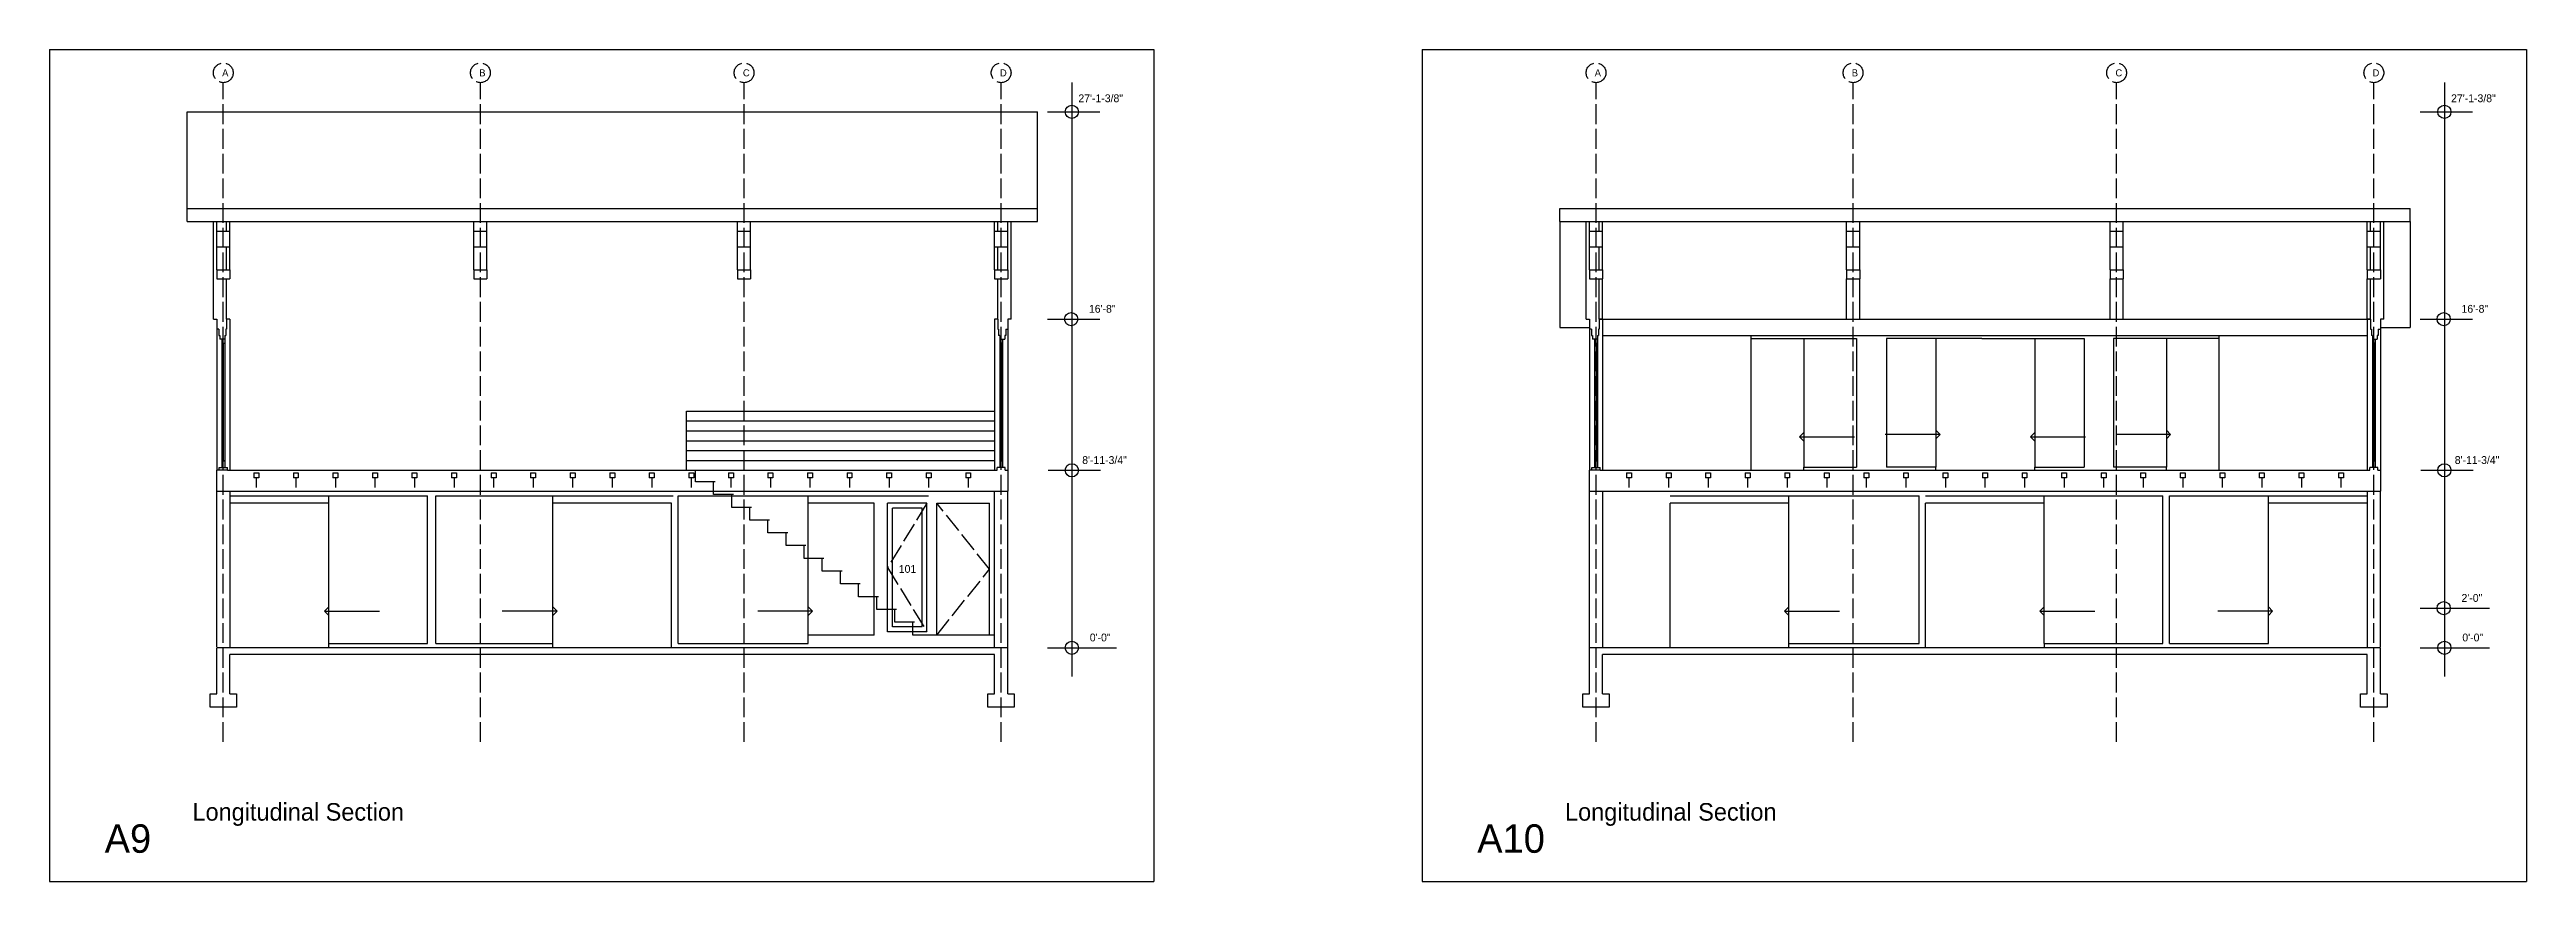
# Model space of a CAD drawing. Header units: inches. Extents: x 1267 to 6358, y -2516 to 3346.
# Drawn here: x 4638 to 6141, y -2516 to -2011 of the extents above; entities that cross this region are included whole.
import ezdxf

# ---------------------------------------------------------------- set-up
doc = ezdxf.new("R2010")
doc.units = ezdxf.units.IN
doc.header["$MEASUREMENT"] = 0
doc.linetypes.add('ACAD_ISO02W100', pattern=[15, 12, -3])
for name, color, linetype in [('const', 7, 'Continuous'), ('e1', 7, 'Continuous'), ('e2', 251, 'Continuous'), ('glass', 172, 'Continuous'), ('glassSwing', 172, 'ACAD_ISO02W100'), ('grid', 252, 'ACAD_ISO02W100'), ('stairs', 140, 'Continuous'), ('walls', 7, 'Continuous')]:
    doc.layers.add(name, color=color, linetype=linetype)

msp = doc.modelspace()

# ---------------------------------------------------------------- texts
at = {"layer": 'const', "attachment_point": 1}
for s, insert, char_height, width in [('A', (4742.3, -2023.1), 4.26, 1625.197), ('B', (4898.3, -2023.1), 4.26, 1625.197), ('C', (5058.3, -2023.1), 4.26, 1625.197), ('D', (5214.3, -2023.1), 4.26, 1625.197), ('A', (5575.2, -2023.1), 4.26, 1625.197), ('B', (5731.2, -2023.1), 4.26, 1625.197), ('C', (5891.2, -2023.1), 4.26, 1625.197), ('D', (6047.2, -2023.1), 4.26, 1625.197), ('27\'-1-3/8"', (5261.9, -2038.3), 4.74, 1805.775), ('27\'-1-3/8"', (6094.9, -2038.3), 4.74, 1805.775), ('16\'-8"', (5268.3, -2166.1), 4.74, 1805.775), ('16\'-8"', (6101.2, -2166.1), 4.74, 1805.775), ('8\'-11-3/4"', (5264.2, -2257.9), 4.74, 1805.775), ('8\'-11-3/4"', (6097.1, -2257.9), 4.74, 1805.775), ('101', (5152.9, -2324), 4.74, 1805.775), ('2\'-0"', (6101.2, -2341.6), 4.74, 1805.775), ('0\'-0"', (5268.8, -2365.6), 4.74, 1805.775), ('0\'-0"', (6101.7, -2365.6), 4.74, 1805.775), ('Longitudinal Section', (4724.3, -2468.5), 10.656, 4062.993), ('Longitudinal Section', (5557.2, -2468.5), 10.656, 4062.993), ('A9', (4671, -2481.4), 17.26, 6582.049), ('A10', (5503.9, -2481.4), 17.26, 6582.049)]:
    msp.add_mtext(s, dxfattribs=dict(at, insert=insert, char_height=char_height, width=width))

# ---------------------------------------------------------------- linework, layer by layer
for p, q in [((4637.6, -2011.1), (5307.7, -2011.1)), ((4637.6, -2011.1), (4637.6, -2516.1)), ((5307.7, -2011.1), (5307.7, -2516.1)), ((5470.5, -2011.1), (5470.5, -2516.1)), ((5470.5, -2011.1), (6140.6, -2011.1)), ((6140.6, -2011.1), (6140.6, -2516.1)), ((4637.6, -2516.1), (5307.7, -2516.1)), ((5470.5, -2516.1), (6140.6, -2516.1))]:
    msp.add_line(p, q)
at = {"layer": 'e1'}
for p, q in [((5670.1, -2186.5), (5734.1, -2186.5)), ((5702.1, -2186.5), (5702.1, -2264.5)), ((5734.1, -2186.5), (5734.1, -2264.5)), ((5752.2, -2186.5), (5752.2, -2264.5)), ((5810.2, -2186.5), (5752.2, -2186.5)), ((5782.2, -2186.5), (5782.2, -2264.5)), ((5810.2, -2186.5), (5872.2, -2186.5)), ((5842.2, -2186.5), (5842.2, -2264.5)), ((5872.2, -2186.5), (5872.2, -2264.5)), ((5954.1, -2186.5), (5890.1, -2186.5)), ((5890.1, -2186.5), (5890.1, -2264.5)), ((5922.1, -2186.5), (5922.1, -2264.5)), ((5702.1, -2264.5), (5734.1, -2264.5)), ((5782.2, -2264.5), (5752.2, -2264.5)), ((5842.2, -2264.5), (5872.2, -2264.5)), ((5922.1, -2264.5), (5890.1, -2264.5)), ((4747, -2282), (4867, -2282)), ((4807, -2371.7), (4807, -2282)), ((4867, -2371.7), (4867, -2282)), ((4872, -2282), (5016, -2282)), ((4872, -2371.7), (4872, -2282)), ((4943, -2371.7), (4943, -2282)), ((5019, -2282), (5171, -2282)), ((5019, -2371.7), (5019, -2282)), ((5098, -2371.7), (5098, -2282)), ((5621, -2282), (5772, -2282)), ((5693, -2371.7), (5693, -2282)), ((5772, -2371.7), (5772, -2282)), ((5776, -2282), (5848.9, -2282)), ((5848, -2282), (5920, -2282)), ((5848, -2371.7), (5848, -2282)), ((5920, -2371.7), (5920, -2282)), ((5924, -2282), (6044, -2282)), ((5924, -2371.7), (5924, -2282)), ((5984, -2371.7), (5984, -2282)), ((4807, -2371.7), (4867, -2371.7)), ((4872, -2371.7), (4943, -2371.7)), ((5019, -2371.7), (5098, -2371.7)), ((5693, -2371.7), (5772, -2371.7)), ((5848, -2371.7), (5920, -2371.7)), ((5924, -2371.7), (5984, -2371.7))]:
    msp.add_line(p, q, dxfattribs=at)
at = {"layer": 'e2'}
for p, q in [((5257.9, -2031.1), (5257.9, -2391.7)), ((6090.8, -2031.1), (6090.8, -2391.7)), ((5243.2, -2048.9), (5275, -2048.9)), ((6076.1, -2048.9), (6107.9, -2048.9)), ((4739, -2121.4), (4739, -2115.5)), ((4747, -2121.4), (4747, -2115.5)), ((4895, -2121.4), (4895, -2115.5)), ((4903, -2121.4), (4903, -2115.5)), ((5055, -2121.4), (5055, -2115.5)), ((5063, -2121.4), (5063, -2115.5)), ((5211, -2121.4), (5211, -2115.5)), ((5219, -2121.4), (5219, -2115.5)), ((5554, -2115.5), (5554, -2179.8)), ((5572, -2121.4), (5572, -2115.5)), ((5580, -2121.4), (5580, -2115.5)), ((5728, -2121.4), (5728, -2115.5)), ((5736, -2121.4), (5736, -2115.5)), ((5887.9, -2121.4), (5887.9, -2115.5)), ((5895.9, -2121.4), (5895.9, -2115.5)), ((6044, -2121.4), (6044, -2115.5)), ((6052, -2121.4), (6052, -2115.5)), ((6070, -2115.5), (6070, -2179.8)), ((4739, -2144.7), (4739, -2130.9)), ((4747, -2144.7), (4747, -2130.9)), ((4895, -2144.7), (4895, -2130.9)), ((4903, -2144.7), (4903, -2130.9)), ((5055, -2144.7), (5055, -2130.9)), ((5063, -2144.7), (5063, -2130.9)), ((5211, -2144.7), (5211, -2130.9)), ((5219, -2144.7), (5219, -2130.9)), ((5572, -2144.7), (5572, -2130.9)), ((5580, -2144.7), (5580, -2130.9)), ((5728, -2144.7), (5728, -2130.9)), ((5736, -2144.7), (5736, -2130.9)), ((5887.9, -2144.7), (5887.9, -2130.9)), ((5895.9, -2144.7), (5895.9, -2130.9)), ((6044, -2144.7), (6044, -2130.9)), ((6052, -2144.7), (6052, -2130.9)), ((5580, -2174.7), (5580, -2150.2)), ((5728, -2174.7), (5728, -2150.2)), ((5736, -2174.7), (5736, -2150.2)), ((5887.9, -2174.7), (5887.9, -2150.2)), ((5895.9, -2174.7), (5895.9, -2150.2)), ((6044, -2174.7), (6044, -2150.2)), ((4747, -2174.7), (4745, -2174.7)), ((4747, -2174.7), (4747, -2266.5)), ((5211, -2174.7), (5211, -2266.5)), ((5213, -2174.7), (5211, -2174.7)), ((5243.2, -2174.7), (5275, -2174.7)), ((5578, -2174.7), (6046, -2174.7)), ((5580, -2174.7), (5578, -2174.7)), ((5580, -2174.7), (5580, -2266.5)), ((6044, -2174.7), (6044, -2266.5)), ((6046, -2174.7), (6044, -2174.7)), ((6076.1, -2174.7), (6107.9, -2174.7)), ((4739, -2180.8), (4739, -2266.5)), ((4742.2, -2189.3), (4742.2, -2260.7)), ((4743.9, -2189.3), (4743.9, -2260.7)), ((5214.2, -2189.3), (5214.2, -2260.7)), ((5215.9, -2189.3), (5215.9, -2260.7)), ((5219, -2180.8), (5219, -2266.5)), ((5554, -2179.8), (5572, -2179.8)), ((5572, -2180.8), (5572, -2266.5)), ((5575.1, -2189.3), (5575.1, -2260.7)), ((5576.8, -2189.3), (5576.8, -2260.7)), ((5580, -2184.7), (6044, -2184.7)), ((5670.1, -2266.5), (5670.1, -2184.7)), ((5954.1, -2266.5), (5954.1, -2184.7)), ((6047.1, -2189.3), (6047.1, -2260.7)), ((6048.8, -2189.3), (6048.8, -2260.7)), ((6052, -2179.8), (6070, -2179.8)), ((6052, -2180.8), (6052, -2266.5)), ((5243.6, -2266.5), (5275.4, -2266.5)), ((5702.1, -2266.5), (5702.1, -2264.5)), ((5782.2, -2266.5), (5782.2, -2264.5)), ((5842.2, -2266.5), (5842.2, -2264.5)), ((5922.1, -2266.5), (5922.1, -2264.5)), ((6076.5, -2266.5), (6108.3, -2266.5)), ((4739, -2373.7), (4739, -2279.2)), ((4747, -2279.2), (4747, -2374.2)), ((5211, -2374.2), (5211, -2279.2)), ((5219, -2374.2), (5219, -2279.2)), ((5572, -2373.7), (5572, -2279.2)), ((5580, -2279.2), (5580, -2374.2)), ((6044, -2279.2), (6044, -2374.2)), ((6052, -2373.7), (6052, -2279.2)), ((4807, -2286.5), (4747, -2286.5)), ((4807, -2374.2), (4807, -2286.5)), ((4943, -2374.2), (4943, -2286.5)), ((5015, -2286.5), (4943, -2286.5)), ((5015, -2374.2), (5015, -2286.5)), ((5098, -2366.5), (5098, -2286.5)), ((5138, -2286.5), (5098, -2286.5)), ((5138, -2366.5), (5138, -2286.5)), ((5170, -2286.5), (5146, -2286.5)), ((5146, -2364.5), (5146, -2286.5)), ((5167, -2289.5), (5149, -2289.5)), ((5149, -2361.5), (5149, -2289.5)), ((5167, -2361.5), (5167, -2289.5)), ((5170, -2364.5), (5170, -2286.5)), ((5176, -2366.5), (5176, -2286.5)), ((5176, -2286.5), (5208, -2286.5)), ((5208, -2366.5), (5208, -2286.5)), ((5693, -2286.5), (5621, -2286.5)), ((5621, -2374.2), (5621, -2286.5)), ((5847.9, -2286.5), (5775.9, -2286.5)), ((5775.9, -2374.2), (5775.9, -2286.5)), ((5776, -2374.2), (5776, -2286.5)), ((6044, -2286.5), (5983.9, -2286.5)), ((6076.1, -2350.2), (6118.1, -2350.2)), ((5138, -2366.5), (5098, -2366.5)), ((5170, -2364.5), (5146, -2364.5)), ((5167, -2361.5), (5149, -2361.5)), ((5243.2, -2374.2), (5285.1, -2374.2)), ((5693, -2374.2), (5693, -2371.7)), ((5848, -2371.7), (5848, -2374.2)), ((6076.1, -2374.2), (6118.1, -2374.2))]:
    msp.add_line(p, q, dxfattribs=at)
for centre in [(5257.9, -2048.9), (6090.8, -2048.9), (5257.5, -2174.7), (6090.4, -2174.7), (5257.9, -2266.5), (6090.8, -2266.5), (6090.4, -2350.2), (5257.9, -2374.2), (6090.8, -2374.2)]:
    msp.add_circle(centre, 4, dxfattribs=at)
at = {"layer": 'glass'}
for p, q in [((4743, -2189.3), (4743, -2260.7)), ((5215, -2189.3), (5215, -2260.7)), ((5576, -2189.3), (5576, -2260.7)), ((6048, -2189.3), (6048, -2260.7))]:
    msp.add_line(p, q, dxfattribs=at)
at = {"layer": 'glassSwing'}
for p, q in [((5170, -2286.5), (5146, -2325.5)), ((5208, -2326.5), (5176, -2286.5)), ((5146, -2325.5), (5170, -2364.5)), ((5176, -2366.5), (5208, -2326.5))]:
    msp.add_line(p, q, dxfattribs=at)
at = {"layer": 'grid'}
for p, q in [((4743, -2431.3), (4743, -2031.2)), ((4899, -2431.3), (4899, -2031.2)), ((5059, -2431.3), (5059, -2031.2)), ((5215, -2431.3), (5215, -2031.2)), ((5576, -2431.3), (5576, -2031.2)), ((5732, -2431.3), (5732, -2031.2)), ((5891.9, -2431.3), (5891.9, -2031.2)), ((6048, -2431.3), (6048, -2031.2))]:
    msp.add_line(p, q, dxfattribs=at)
for centre in [(4743, -2025.2), (4899, -2025.2), (5059, -2025.2), (5215, -2025.2), (5576, -2025.2), (5732, -2025.2), (5891.9, -2025.2), (6048, -2025.2)]:
    msp.add_circle(centre, 6, dxfattribs=at)
at = {"layer": 'stairs'}
for p, q in [((5024, -2230.5), (5211, -2230.5)), ((5024, -2266.5), (5024, -2230.5)), ((5024, -2236.5), (5211, -2236.5)), ((5024, -2242.5), (5211, -2242.5)), ((5024, -2248.5), (5211, -2248.5)), ((5024, -2254.5), (5211, -2254.5)), ((5699.5, -2246.2), (5702.1, -2243.6)), ((5699.5, -2246.2), (5732.8, -2246.2)), ((5699.5, -2246.2), (5702.1, -2248.8)), ((5784.9, -2244.7), (5751.5, -2244.7)), ((5784.9, -2244.7), (5782.2, -2242.1)), ((5784.9, -2244.7), (5782.2, -2247.4)), ((5839.6, -2246.2), (5842.2, -2243.6)), ((5839.6, -2246.2), (5873, -2246.2)), ((5839.6, -2246.2), (5842.2, -2248.8)), ((5924.7, -2244.7), (5891.4, -2244.7)), ((5924.7, -2244.7), (5922.1, -2242.1)), ((5924.7, -2244.7), (5922.1, -2247.4)), ((5024, -2260.5), (5211, -2260.5)), ((5029.5, -2273.5), (5029.5, -2266.5)), ((5041.5, -2273.5), (5029.5, -2273.5)), ((5040.5, -2281.2), (5040.5, -2273.5)), ((5052.5, -2281.2), (5040.5, -2281.2)), ((5051.5, -2289), (5051.5, -2281.2)), ((5063.5, -2289), (5051.5, -2289)), ((5062.5, -2296.7), (5062.5, -2289)), ((5074.5, -2296.7), (5062.5, -2296.7)), ((5073.5, -2304.5), (5073.5, -2296.7)), ((5085.5, -2304.5), (5073.5, -2304.5)), ((5084.5, -2312.2), (5084.5, -2304.5)), ((5096.5, -2312.2), (5084.5, -2312.2)), ((5095.5, -2320), (5095.5, -2312.2)), ((5107.5, -2320), (5095.5, -2320)), ((5106.5, -2327.7), (5106.5, -2320)), ((5118.5, -2327.7), (5106.5, -2327.7)), ((5117.5, -2335.5), (5117.5, -2327.7)), ((5129.5, -2335.5), (5117.5, -2335.5)), ((5128.5, -2343.2), (5128.5, -2335.5)), ((5140.5, -2343.2), (5128.5, -2343.2)), ((5139.5, -2351), (5139.5, -2343.2)), ((4804.4, -2352), (4807, -2349.3)), ((4804.4, -2352), (4807, -2354.6)), ((4804.4, -2352), (4837.7, -2352)), ((4945.6, -2352), (4912.3, -2352)), ((4945.6, -2352), (4943, -2349.3)), ((4945.6, -2352), (4943, -2354.6)), ((5100.6, -2352), (5067.3, -2352)), ((5100.6, -2352), (5098, -2349.3)), ((5100.6, -2352), (5098, -2354.6)), ((5151.5, -2351), (5139.5, -2351)), ((5150.5, -2358.7), (5150.5, -2351)), ((5162.5, -2358.7), (5150.5, -2358.7)), ((5161.5, -2366.5), (5161.5, -2358.7)), ((5690.3, -2352), (5693, -2349.3)), ((5690.3, -2352), (5693, -2354.6)), ((5690.3, -2352), (5723.7, -2352)), ((5845.3, -2352), (5848, -2349.3)), ((5845.3, -2352), (5878.7, -2352)), ((5845.3, -2352), (5848, -2354.6)), ((5986.6, -2352), (5953.3, -2352)), ((5986.6, -2352), (5984, -2349.3)), ((5986.6, -2352), (5984, -2354.6)), ((5211, -2366.5), (5161.5, -2366.5))]:
    msp.add_line(p, q, dxfattribs=at)
at = {"layer": 'walls'}
for p, q in [((4721, -2048.9), (5237, -2048.9)), ((4721, -2115.5), (4721, -2048.9)), ((5237, -2115.5), (5237, -2048.9)), ((4721, -2107.5), (5237, -2107.5)), ((4721, -2115.5), (5237, -2115.5)), ((4737, -2174.7), (4737, -2115.5)), ((4745, -2121.4), (4745, -2115.5)), ((5213, -2121.4), (5213, -2115.5)), ((5221, -2174.7), (5221, -2115.5)), ((5554, -2107.5), (6070, -2107.5)), ((5554, -2115.5), (5554, -2107.5)), ((5554, -2115.5), (6070, -2115.5)), ((5570, -2174.7), (5570, -2115.5)), ((5578, -2121.4), (5578, -2115.5)), ((6046, -2121.4), (6046, -2115.5)), ((6054, -2174.7), (6054, -2115.5)), ((6070, -2115.5), (6070, -2107.5)), ((4739, -2121.4), (4747, -2121.4)), ((4739, -2130.9), (4739, -2121.4)), ((4739, -2130.9), (4747, -2130.9)), ((4745, -2144.7), (4745, -2130.9)), ((4747, -2130.9), (4747, -2121.4)), ((4895, -2130.9), (4895, -2121.4)), ((4895, -2121.4), (4903, -2121.4)), ((4895, -2130.9), (4903, -2130.9)), ((4903, -2130.9), (4903, -2121.4)), ((5055, -2130.9), (5055, -2121.4)), ((5055, -2121.4), (5063, -2121.4)), ((5055, -2130.9), (5063, -2130.9)), ((5063, -2130.9), (5063, -2121.4)), ((5211, -2130.9), (5211, -2121.4)), ((5211, -2121.4), (5219, -2121.4)), ((5211, -2130.9), (5219, -2130.9)), ((5213, -2144.7), (5213, -2130.9)), ((5219, -2130.9), (5219, -2121.4)), ((5572, -2121.4), (5580, -2121.4)), ((5572, -2130.9), (5572, -2121.4)), ((5572, -2130.9), (5580, -2130.9)), ((5578, -2144.7), (5578, -2130.9)), ((5580, -2130.9), (5580, -2121.4)), ((5728, -2121.4), (5736, -2121.4)), ((5728, -2130.9), (5728, -2121.4)), ((5728, -2130.9), (5736, -2130.9)), ((5736, -2130.9), (5736, -2121.4)), ((5887.9, -2130.9), (5887.9, -2121.4)), ((5887.9, -2121.4), (5895.9, -2121.4)), ((5887.9, -2130.9), (5895.9, -2130.9)), ((5895.9, -2130.9), (5895.9, -2121.4)), ((6044, -2121.4), (6052, -2121.4)), ((6044, -2130.9), (6044, -2121.4)), ((6044, -2130.9), (6052, -2130.9)), ((6046, -2144.7), (6046, -2130.9)), ((6052, -2130.9), (6052, -2121.4)), ((4739, -2144.7), (4747, -2144.7)), ((4739, -2144.7), (4739, -2150.2)), ((4747, -2144.7), (4747, -2150.2)), ((4895, -2144.7), (4895, -2150.2)), ((4895, -2144.7), (4903, -2144.7)), ((4903, -2144.7), (4903, -2150.2)), ((5055, -2144.7), (5055, -2150.2)), ((5055, -2144.7), (5063, -2144.7)), ((5063, -2144.7), (5063, -2150.2)), ((5211, -2144.7), (5211, -2150.2)), ((5211, -2144.7), (5219, -2144.7)), ((5219, -2144.7), (5219, -2150.2)), ((5572, -2144.7), (5580, -2144.7)), ((5572, -2144.7), (5572, -2150.2)), ((5580, -2144.7), (5580, -2150.2)), ((5728, -2144.7), (5736, -2144.7)), ((5728, -2144.7), (5728, -2150.2)), ((5736, -2144.7), (5736, -2150.2)), ((5887.9, -2144.7), (5887.9, -2150.2)), ((5887.9, -2144.7), (5895.9, -2144.7)), ((5895.9, -2144.7), (5895.9, -2150.2)), ((6044, -2144.7), (6052, -2144.7)), ((6044, -2144.7), (6044, -2150.2)), ((6052, -2144.7), (6052, -2150.2)), ((4739, -2150.2), (4747, -2150.2)), ((4745, -2174.7), (4745, -2150.2)), ((4895, -2150.2), (4903, -2150.2)), ((5055, -2150.2), (5063, -2150.2)), ((5211, -2150.2), (5219, -2150.2)), ((5213, -2174.7), (5213, -2150.2)), ((5572, -2150.2), (5580, -2150.2)), ((5578, -2174.7), (5578, -2150.2)), ((5728, -2150.2), (5736, -2150.2)), ((5887.9, -2150.2), (5895.9, -2150.2)), ((6044, -2150.2), (6052, -2150.2)), ((6046, -2174.7), (6046, -2150.2)), ((4737, -2174.7), (4739, -2174.7)), ((4739, -2174.7), (4739, -2180.8)), ((4745, -2174.7), (4745, -2180.8)), ((5213, -2174.7), (5213, -2180.8)), ((5221, -2174.7), (5219, -2174.7)), ((5219, -2174.7), (5219, -2180.8)), ((5570, -2174.7), (5572, -2174.7)), ((5572, -2174.7), (5572, -2180.8)), ((5578, -2174.7), (5578, -2180.8)), ((6046, -2174.7), (6046, -2180.8)), ((6052, -2174.7), (6052, -2180.8)), ((6054, -2174.7), (6052, -2174.7)), ((4740.3, -2180.8), (4739, -2180.8)), ((4740.3, -2180.8), (4740.3, -2184.7)), ((4740.3, -2184.7), (4740.9, -2184.7)), ((4740.9, -2184.7), (4740.9, -2186.8)), ((4743.9, -2186.8), (4740.9, -2186.8)), ((4742.2, -2186.8), (4742.2, -2189.3)), ((4742.2, -2189.3), (4743.9, -2189.3)), ((4743.9, -2184.7), (4743.9, -2186.8)), ((4743.9, -2184.7), (4744.5, -2184.7)), ((4743.9, -2186.8), (4743.9, -2189.3)), ((4745, -2180.8), (4744.5, -2180.8)), ((4744.5, -2180.8), (4744.5, -2184.7)), ((5213, -2180.8), (5213.5, -2180.8)), ((5213.5, -2180.8), (5213.5, -2184.7)), ((5214.2, -2184.7), (5213.5, -2184.7)), ((5214.2, -2184.7), (5214.2, -2186.8)), ((5214.2, -2186.8), (5214.2, -2189.3)), ((5214.2, -2186.8), (5217.2, -2186.8)), ((5215.9, -2189.3), (5214.2, -2189.3)), ((5215.9, -2186.8), (5215.9, -2189.3)), ((5217.8, -2184.7), (5217.2, -2184.7)), ((5217.2, -2184.7), (5217.2, -2186.8)), ((5217.8, -2180.8), (5217.8, -2184.7)), ((5217.8, -2180.8), (5219, -2180.8)), ((5573.2, -2180.8), (5572, -2180.8)), ((5573.2, -2180.8), (5573.2, -2184.7)), ((5573.2, -2184.7), (5573.8, -2184.7)), ((5573.8, -2184.7), (5573.8, -2186.8)), ((5576.8, -2186.8), (5573.8, -2186.8)), ((5575.1, -2186.8), (5575.1, -2189.3)), ((5575.1, -2189.3), (5576.8, -2189.3)), ((5576.8, -2184.7), (5577.5, -2184.7)), ((5576.8, -2184.7), (5576.8, -2186.8)), ((5576.8, -2186.8), (5576.8, -2189.3)), ((5577.5, -2180.8), (5577.5, -2184.7)), ((5578, -2180.8), (5577.5, -2180.8)), ((6046, -2180.8), (6046.5, -2180.8)), ((6046.5, -2180.8), (6046.5, -2184.7)), ((6047.1, -2184.7), (6046.5, -2184.7)), ((6047.1, -2184.7), (6047.1, -2186.8)), ((6047.1, -2186.8), (6050.1, -2186.8)), ((6047.1, -2186.8), (6047.1, -2189.3)), ((6048.8, -2189.3), (6047.1, -2189.3)), ((6048.8, -2186.8), (6048.8, -2189.3)), ((6050.1, -2184.7), (6050.1, -2186.8)), ((6050.7, -2184.7), (6050.1, -2184.7)), ((6050.7, -2180.8), (6050.7, -2184.7)), ((6050.7, -2180.8), (6052, -2180.8)), ((4745.5, -2266.5), (4739, -2266.5)), ((4739, -2279.2), (4739, -2266.5)), ((4740.5, -2264.7), (4745.5, -2264.7)), ((4740.5, -2266.5), (4740.5, -2264.7)), ((4742.2, -2260.7), (4743.9, -2260.7)), ((4742.2, -2260.7), (4742.2, -2264.7)), ((4743.9, -2260.7), (4742.2, -2260.7)), ((4743.9, -2260.7), (4743.9, -2264.7)), ((4745.5, -2266.5), (4745.5, -2264.7)), ((4745.5, -2266.5), (5212.5, -2266.5)), ((4761.5, -2268), (4764.5, -2268)), ((4761.5, -2268), (4761.5, -2271)), ((4764.5, -2268), (4764.5, -2271)), ((4785.5, -2268), (4788.5, -2268)), ((4785.5, -2268), (4785.5, -2271)), ((4788.5, -2268), (4788.5, -2271)), ((4809.5, -2268), (4812.5, -2268)), ((4809.5, -2268), (4809.5, -2271)), ((4812.5, -2268), (4812.5, -2271)), ((4833.5, -2268), (4836.5, -2268)), ((4833.5, -2268), (4833.5, -2271)), ((4836.5, -2268), (4836.5, -2271)), ((4857.5, -2268), (4860.5, -2268)), ((4857.5, -2268), (4857.5, -2271)), ((4860.5, -2268), (4860.5, -2271)), ((4881.5, -2268), (4884.5, -2268)), ((4881.5, -2268), (4881.5, -2271)), ((4884.5, -2268), (4884.5, -2271)), ((4905.5, -2268), (4908.5, -2268)), ((4905.5, -2268), (4905.5, -2271)), ((4908.5, -2268), (4908.5, -2271)), ((4929.5, -2268), (4932.5, -2268)), ((4929.5, -2268), (4929.5, -2271)), ((4932.5, -2268), (4932.5, -2271)), ((4953.5, -2268), (4956.5, -2268)), ((4953.5, -2268), (4953.5, -2271)), ((4956.5, -2268), (4956.5, -2271)), ((4977.5, -2268), (4980.5, -2268)), ((4977.5, -2268), (4977.5, -2271)), ((4980.5, -2268), (4980.5, -2271)), ((5001.5, -2268), (5004.5, -2268)), ((5001.5, -2268), (5001.5, -2271)), ((5004.5, -2268), (5004.5, -2271)), ((5025.5, -2268), (5028.5, -2268)), ((5025.5, -2268), (5025.5, -2271)), ((5028.5, -2268), (5028.5, -2271)), ((5049.5, -2268), (5052.5, -2268)), ((5049.5, -2268), (5049.5, -2271)), ((5052.5, -2268), (5052.5, -2271)), ((5073.5, -2268), (5076.5, -2268)), ((5073.5, -2268), (5073.5, -2271)), ((5076.5, -2268), (5076.5, -2271)), ((5097.5, -2268), (5100.5, -2268)), ((5097.5, -2268), (5097.5, -2271)), ((5100.5, -2268), (5100.5, -2271)), ((5121.5, -2268), (5124.5, -2268)), ((5121.5, -2268), (5121.5, -2271)), ((5124.5, -2268), (5124.5, -2271)), ((5145.5, -2268), (5148.5, -2268)), ((5145.5, -2268), (5145.5, -2271)), ((5148.5, -2268), (5148.5, -2271)), ((5169.5, -2268), (5172.5, -2268)), ((5169.5, -2268), (5169.5, -2271)), ((5172.5, -2268), (5172.5, -2271)), ((5193.5, -2268), (5196.5, -2268)), ((5193.5, -2268), (5193.5, -2271)), ((5196.5, -2268), (5196.5, -2271)), ((5217.5, -2264.7), (5212.5, -2264.7)), ((5212.5, -2266.5), (5212.5, -2264.7)), ((5214.2, -2260.7), (5214.2, -2264.7)), ((5214.2, -2260.7), (5215.9, -2260.7)), ((5215.9, -2260.7), (5214.2, -2260.7)), ((5215.9, -2260.7), (5215.9, -2264.7)), ((5217.5, -2266.5), (5217.5, -2264.7)), ((5217.5, -2266.5), (5219, -2266.5)), ((5219, -2266.5), (5219, -2279.2)), ((5578.5, -2266.5), (5572, -2266.5)), ((5572, -2279.2), (5572, -2266.5)), ((5573.5, -2266.5), (5573.5, -2264.7)), ((5573.5, -2264.7), (5578.5, -2264.7)), ((5575.1, -2260.7), (5575.1, -2264.7)), ((5576.8, -2260.7), (5575.1, -2260.7)), ((5575.1, -2260.7), (5576.8, -2260.7)), ((5576.8, -2260.7), (5576.8, -2264.7)), ((5578.5, -2266.5), (5578.5, -2264.7)), ((5578.5, -2266.5), (6045.5, -2266.5)), ((5594.5, -2268), (5597.5, -2268)), ((5594.5, -2268), (5594.5, -2271)), ((5597.5, -2268), (5597.5, -2271)), ((5618.5, -2268), (5621.5, -2268)), ((5618.5, -2268), (5618.5, -2271)), ((5621.5, -2268), (5621.5, -2271)), ((5642.5, -2268), (5645.5, -2268)), ((5642.5, -2268), (5642.5, -2271)), ((5645.5, -2268), (5645.5, -2271)), ((5666.5, -2268), (5669.5, -2268)), ((5666.5, -2268), (5666.5, -2271)), ((5669.5, -2268), (5669.5, -2271)), ((5690.5, -2268), (5693.5, -2268)), ((5690.5, -2268), (5690.5, -2271)), ((5693.5, -2268), (5693.5, -2271)), ((5714.5, -2268), (5717.5, -2268)), ((5714.5, -2268), (5714.5, -2271)), ((5717.5, -2268), (5717.5, -2271)), ((5738.5, -2268), (5741.5, -2268)), ((5738.5, -2268), (5738.5, -2271)), ((5741.5, -2268), (5741.5, -2271)), ((5762.5, -2268), (5765.5, -2268)), ((5762.5, -2268), (5762.5, -2271)), ((5765.5, -2268), (5765.5, -2271)), ((5786.5, -2268), (5789.5, -2268)), ((5786.5, -2268), (5786.5, -2271)), ((5789.5, -2268), (5789.5, -2271)), ((5810.5, -2268), (5813.5, -2268)), ((5810.5, -2268), (5810.5, -2271)), ((5813.5, -2268), (5813.5, -2271)), ((5834.5, -2268), (5837.5, -2268)), ((5834.5, -2268), (5834.5, -2271)), ((5837.5, -2268), (5837.5, -2271)), ((5858.5, -2268), (5861.5, -2268)), ((5858.5, -2268), (5858.5, -2271)), ((5861.5, -2268), (5861.5, -2271)), ((5882.5, -2268), (5885.5, -2268)), ((5882.5, -2268), (5882.5, -2271)), ((5885.5, -2268), (5885.5, -2271)), ((5906.5, -2268), (5909.5, -2268)), ((5906.5, -2268), (5906.5, -2271)), ((5909.5, -2268), (5909.5, -2271)), ((5930.5, -2268), (5933.5, -2268)), ((5930.5, -2268), (5930.5, -2271)), ((5933.5, -2268), (5933.5, -2271)), ((5954.5, -2268), (5957.5, -2268)), ((5954.5, -2268), (5954.5, -2271)), ((5957.5, -2268), (5957.5, -2271)), ((5978.5, -2268), (5981.5, -2268)), ((5978.5, -2268), (5978.5, -2271)), ((5981.5, -2268), (5981.5, -2271)), ((6002.5, -2268), (6005.5, -2268)), ((6002.5, -2268), (6002.5, -2271)), ((6005.5, -2268), (6005.5, -2271)), ((6026.5, -2268), (6029.5, -2268)), ((6026.5, -2268), (6026.5, -2271)), ((6029.5, -2268), (6029.5, -2271)), ((6045.5, -2266.5), (6045.5, -2264.7)), ((6050.5, -2264.7), (6045.5, -2264.7)), ((6048.8, -2260.7), (6047.1, -2260.7)), ((6047.1, -2260.7), (6048.8, -2260.7)), ((6047.1, -2260.7), (6047.1, -2264.7)), ((6048.8, -2260.7), (6048.8, -2264.7)), ((6050.5, -2266.5), (6050.5, -2264.7)), ((6050.5, -2266.5), (6052, -2266.5)), ((6052, -2266.5), (6052, -2279.2)), ((4739, -2279.2), (5219, -2279.2)), ((4764.5, -2271), (4761.5, -2271)), ((4763, -2271), (4763, -2277)), ((4788.5, -2271), (4785.5, -2271)), ((4787, -2271), (4787, -2277)), ((4812.5, -2271), (4809.5, -2271)), ((4811, -2271), (4811, -2277)), ((4836.5, -2271), (4833.5, -2271)), ((4835, -2271), (4835, -2277)), ((4860.5, -2271), (4857.5, -2271)), ((4859, -2271), (4859, -2277)), ((4884.5, -2271), (4881.5, -2271)), ((4883, -2271), (4883, -2277)), ((4908.5, -2271), (4905.5, -2271)), ((4907, -2271), (4907, -2277)), ((4932.5, -2271), (4929.5, -2271)), ((4931, -2271), (4931, -2277)), ((4956.5, -2271), (4953.5, -2271)), ((4955, -2271), (4955, -2277)), ((4980.5, -2271), (4977.5, -2271)), ((4979, -2271), (4979, -2277)), ((5004.5, -2271), (5001.5, -2271)), ((5003, -2271), (5003, -2277)), ((5028.5, -2271), (5025.5, -2271)), ((5027, -2271), (5027, -2277)), ((5052.5, -2271), (5049.5, -2271)), ((5051, -2271), (5051, -2277)), ((5076.5, -2271), (5073.5, -2271)), ((5075, -2271), (5075, -2277)), ((5100.5, -2271), (5097.5, -2271)), ((5099, -2271), (5099, -2277)), ((5124.5, -2271), (5121.5, -2271)), ((5123, -2271), (5123, -2277)), ((5148.5, -2271), (5145.5, -2271)), ((5147, -2271), (5147, -2277)), ((5172.5, -2271), (5169.5, -2271)), ((5171, -2271), (5171, -2277)), ((5196.5, -2271), (5193.5, -2271)), ((5195, -2271), (5195, -2277)), ((5572, -2279.2), (6052, -2279.2)), ((5597.5, -2271), (5594.5, -2271)), ((5596, -2271), (5596, -2277)), ((5621.5, -2271), (5618.5, -2271)), ((5620, -2271), (5620, -2277)), ((5645.5, -2271), (5642.5, -2271)), ((5644, -2271), (5644, -2277)), ((5669.5, -2271), (5666.5, -2271)), ((5668, -2271), (5668, -2277)), ((5693.5, -2271), (5690.5, -2271)), ((5692, -2271), (5692, -2277)), ((5717.5, -2271), (5714.5, -2271)), ((5716, -2271), (5716, -2277)), ((5741.5, -2271), (5738.5, -2271)), ((5740, -2271), (5740, -2277)), ((5765.5, -2271), (5762.5, -2271)), ((5764, -2271), (5764, -2277)), ((5789.5, -2271), (5786.5, -2271)), ((5788, -2271), (5788, -2277)), ((5813.5, -2271), (5810.5, -2271)), ((5812, -2271), (5812, -2277)), ((5837.5, -2271), (5834.5, -2271)), ((5836, -2271), (5836, -2277)), ((5861.5, -2271), (5858.5, -2271)), ((5860, -2271), (5860, -2277)), ((5885.5, -2271), (5882.5, -2271)), ((5884, -2271), (5884, -2277)), ((5909.5, -2271), (5906.5, -2271)), ((5908, -2271), (5908, -2277)), ((5933.5, -2271), (5930.5, -2271)), ((5932, -2271), (5932, -2277)), ((5957.5, -2271), (5954.5, -2271)), ((5956, -2271), (5956, -2277)), ((5981.5, -2271), (5978.5, -2271)), ((5980, -2271), (5980, -2277)), ((6005.5, -2271), (6002.5, -2271)), ((6004, -2271), (6004, -2277)), ((6029.5, -2271), (6026.5, -2271)), ((6028, -2271), (6028, -2277)), ((5219, -2374.2), (4739, -2374.2)), ((4739, -2402.2), (4739, -2374.2)), ((5219, -2402.2), (5219, -2374.2)), ((5572, -2402.2), (5572, -2373.7)), ((6052, -2374.2), (5572, -2374.2)), ((6052, -2402.2), (6052, -2374.2)), ((5211, -2378.2), (4747, -2378.2)), ((4747, -2402.2), (4747, -2378.2)), ((5211, -2402.2), (5211, -2378.2)), ((5580, -2402.2), (5580, -2378.2)), ((6044, -2378.2), (5580, -2378.2)), ((6044, -2402.2), (6044, -2378.2)), ((4735, -2402.2), (4739, -2402.2)), ((4735, -2410.2), (4735, -2402.2)), ((4747, -2402.2), (4751, -2402.2)), ((4751, -2402.2), (4751, -2410.2)), ((5207, -2410.2), (5207, -2402.2)), ((5207, -2402.2), (5211, -2402.2)), ((5219, -2402.2), (5223, -2402.2)), ((5223, -2402.2), (5223, -2410.2)), ((5568, -2410.2), (5568, -2402.2)), ((5568, -2402.2), (5572, -2402.2)), ((5580, -2402.2), (5584, -2402.2)), ((5584, -2402.2), (5584, -2410.2)), ((6040, -2410.2), (6040, -2402.2)), ((6040, -2402.2), (6044, -2402.2)), ((6052, -2402.2), (6056, -2402.2)), ((6056, -2402.2), (6056, -2410.2)), ((4751, -2410.2), (4735, -2410.2)), ((5223, -2410.2), (5207, -2410.2)), ((5584, -2410.2), (5568, -2410.2)), ((6056, -2410.2), (6040, -2410.2))]:
    msp.add_line(p, q, dxfattribs=at)

msp.set_redraw_order([(e.dxf.handle, doc.entitydb.next_handle()) for e in msp.query("TEXT MTEXT ATTDEF DIMENSION ARC_DIMENSION")])  # texts and dimensions are drawn at this point

doc.saveas('drawing.dxf')
